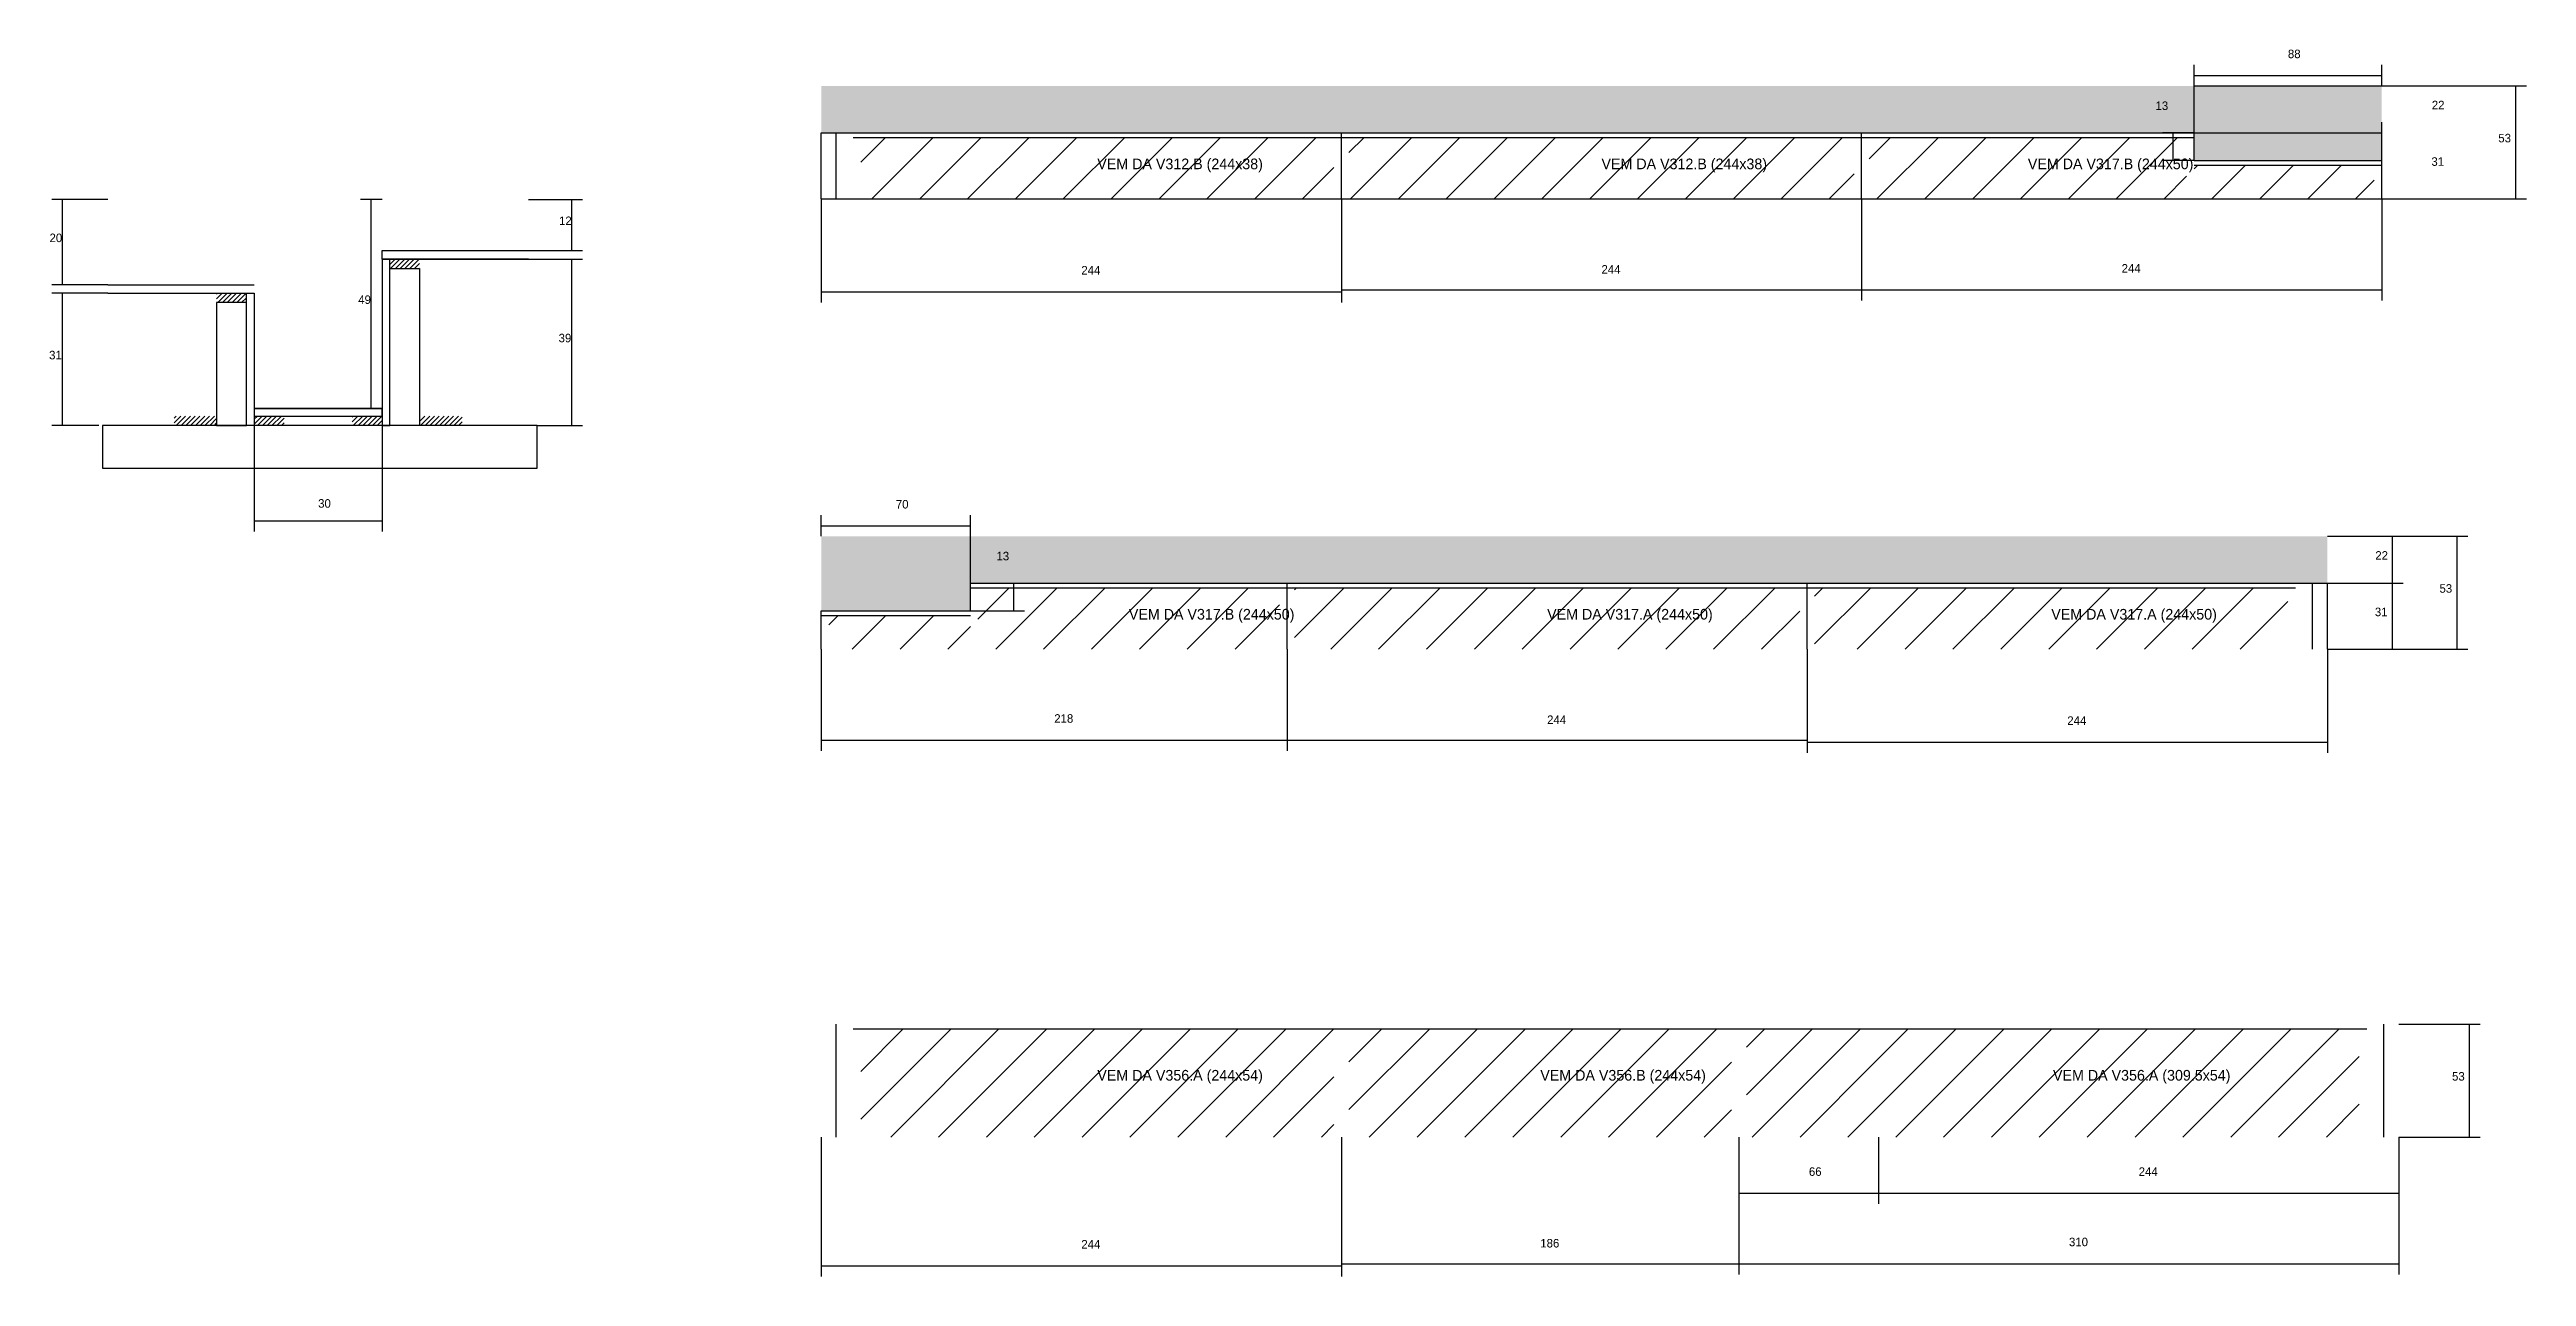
# Model space of a CAD drawing. Header units: metres. Extents: x -2848 to 22762, y -49062 to 1016.
# Drawn here: x 6279 to 7441, y -46757 to -46181 of the extents above; entities that cross this region are included whole.
import ezdxf

# ---------------------------------------------------------------- set-up
doc = ezdxf.new("R2010")
doc.units = ezdxf.units.M
for name, color, linetype in [('COTA', 4, 'Continuous'), ('Hachura', 253, 'Continuous'), ('Madeira', 126, 'Continuous'), ('Painéis', 200, 'Continuous'), ('SARR_2.2x10', 40, 'Continuous'), ('SARR_2.2x7', 40, 'Continuous'), ('SARR_3.5x7', 81, 'Continuous'), ('Texto Seção', 7, 'Continuous')]:
    doc.layers.add(name, color=color, linetype=linetype)

msp = doc.modelspace()

# ---------------------------------------------------------------- texts
at = {"layer": 'COTA'}
for s, p in [('88', (7329, -46185.4)), ('13', (7266.9, -46209.7)), ('22', (7396.5, -46209.4)), ('31', (7396.3, -46235.9)), ('53', (7427.7, -46224.9)), ('12', (6518, -46263.7)), ('20', (6279, -46271.7)), ('244', (6763, -46286.9)), ('244', (7007, -46286.5)), ('244', (7251, -46286)), ('49', (6423.8, -46300.7)), ('31', (6278.8, -46326.7)), ('39', (6517.8, -46318.7)), ('30', (6405, -46396.3)), ('70', (6676, -46396.7)), ('13', (6723.2, -46421)), ('22', (7370, -46420.7)), ('53', (7400.1, -46436.2)), ('31', (7369.8, -46447.2)), ('218', (6750.3, -46497.2)), ('244', (6981.5, -46497.8)), ('244', (7225.5, -46498.2)), ('53', (7406, -46665.1)), ('66', (7104.3, -46709.8)), ('244', (7259, -46709.8)), ('244', (6763, -46743.9)), ('186', (6978.3, -46743.4)), ('310', (7226.3, -46742.8))]:
    msp.add_text(s, height=4, dxfattribs=at).set_placement(p)
at = {"layer": 'Texto Seção'}
for s, p in [('VEM DA V312.B^J(244x38)', (6770.5, -46237.5)), ('VEM DA V312.B^J(244x38)', (7007, -46237.5)), ('VEM DA V317.B^J(244x50)', (7207, -46237.5)), ('VEM DA V317.B^J(244x50)', (6785.3, -46448.8)), ('VEM DA V317.A^J(244x50)', (6981.5, -46448.8)), ('VEM DA V317.A^J(244x50)', (7218, -46448.8)), ('VEM DA V356.A^J(244x54)', (6770.5, -46665.1)), ('VEM DA V356.B^J(244x54)', (6978.3, -46665.1)), ('VEM DA V356.A^J(309.5x54)', (7218.8, -46665.1))]:
    msp.add_text(s, height=5, dxfattribs=at).set_placement(p)

# ---------------------------------------------------------------- hatches: boundary and pattern name
at = {"layer": 'COTA'}
h = msp.add_hatch(dxfattribs=at)
h.set_pattern_fill('AR-CONC', scale=0.03)
h.paths.add_polyline_path([(7373, -46233.4), (7373, -46198.4), (6641, -46198.4), (6641, -46220.4), (7285, -46220.4), (7285, -46233.4)])
h = msp.add_hatch(dxfattribs=at)
h.set_pattern_fill('AR-CONC', scale=0.03)
h.paths.add_polyline_path([(6711, -46444.7), (6711, -46431.7), (7347.5, -46431.7), (7347.5, -46409.7), (6641, -46409.7), (6641, -46444.7)])
at = {"layer": 'Hachura'}
h = msp.add_hatch(dxfattribs=at)
h.set_pattern_fill('ANSI31', scale=5)
h.paths.add_polyline_path([(6881.5, -46251.4), (6881.5, -46222.6), (6659.5, -46222.6), (6659.5, -46251.4)])
h = msp.add_hatch(dxfattribs=at)
h.set_pattern_fill('ANSI31', scale=5)
h.paths.add_polyline_path([(6888.5, -46222.6), (6888.5, -46251.4), (7125.5, -46251.4), (7125.5, -46222.6)])
h = msp.add_hatch(dxfattribs=at)
h.set_pattern_fill('ANSI31', scale=5)
h.paths.add_polyline_path([(7132.5, -46251.4), (7281.5, -46251.4), (7281.5, -46222.6), (7132.5, -46222.6)])
h = msp.add_hatch(dxfattribs=at)
h.set_pattern_fill('ANSI31', scale=5)
h.paths.add_polyline_path([(7285, -46235.6), (7285, -46251.4), (7369.5, -46251.4), (7369.5, -46235.6)])
h = msp.add_hatch(dxfattribs=at)
h.set_pattern_fill('ANSI31', scale=5)
h.paths.add_polyline_path([(6856, -46462.7), (6856, -46433.9), (6714.5, -46433.9), (6714.5, -46462.7)])
h = msp.add_hatch(dxfattribs=at)
h.set_pattern_fill('ANSI31', scale=5)
h.paths.add_polyline_path([(6863, -46433.9), (6863, -46462.7), (7100, -46462.7), (7100, -46433.9)])
h = msp.add_hatch(dxfattribs=at)
h.set_pattern_fill('ANSI31', scale=5)
h.paths.add_polyline_path([(7107, -46433.9), (7107, -46462.7), (7329, -46462.7), (7329, -46433.9)])
h = msp.add_hatch(dxfattribs=at)
h.set_pattern_fill('ANSI31', scale=5)
h.paths.add_polyline_path([(6711, -46462.7), (6711, -46446.9), (6644.5, -46446.9), (6644.5, -46462.7)])
h = msp.add_hatch(dxfattribs=at)
h.set_pattern_fill('ANSI31', scale=5)
h.paths.add_polyline_path([(6881.5, -46691.6), (6881.5, -46640.8), (6659.5, -46640.8), (6659.5, -46691.6)])
h = msp.add_hatch(dxfattribs=at)
h.set_pattern_fill('ANSI31', scale=5)
h.paths.add_polyline_path([(7068, -46691.6), (7068, -46640.8), (6888.5, -46640.8), (6888.5, -46691.6)])
h = msp.add_hatch(dxfattribs=at)
h.set_pattern_fill('ANSI31', scale=5)
h.paths.add_polyline_path([(7137, -46691.6), (7137, -46640.8), (7075, -46640.8), (7075, -46691.6)])
h = msp.add_hatch(dxfattribs=at)
h.set_pattern_fill('ANSI31', scale=5)
h.paths.add_polyline_path([(7137, -46691.6), (7362.5, -46691.6), (7362.5, -46640.8), (7137, -46640.8)])
at = {"layer": 'SARR_2.2x10'}
h = msp.add_hatch(dxfattribs=at)
h.set_pattern_fill('ANSI31', scale=0.5)
h.paths.add_polyline_path([(6337.4, -46353.3), (6337.4, -46357.7), (6357.4, -46357.7), (6357.4, -46353.3)])
h = msp.add_hatch(dxfattribs=at)
h.set_pattern_fill('ANSI31', scale=0.5)
h.paths.add_polyline_path([(6452.6, -46353.3), (6452.6, -46357.7), (6472.6, -46357.7), (6472.6, -46353.3)])
at = {"layer": 'SARR_2.2x7'}
h = msp.add_hatch(dxfattribs=at)
h.set_pattern_fill('ANSI31', scale=0.5)
h.paths.add_polyline_path([(6438.6, -46279.7), (6438.6, -46284.1), (6452.6, -46284.1), (6452.6, -46279.7)])
h = msp.add_hatch(dxfattribs=at)
h.set_pattern_fill('ANSI31', scale=0.5)
h.paths.add_polyline_path([(6371.4, -46295.7), (6371.4, -46300.1), (6357.4, -46300.1), (6357.4, -46295.7)])
h = msp.add_hatch(dxfattribs=at)
h.set_pattern_fill('ANSI31', scale=0.5)
h.paths.add_polyline_path([(6389, -46357.7), (6389, -46353.3), (6389, -46353.3), (6375, -46353.3), (6375, -46353.3), (6375, -46357.7), (6375, -46357.7), (6389, -46357.7)])
h = msp.add_hatch(dxfattribs=at)
h.set_pattern_fill('ANSI31', scale=0.5)
h.paths.add_polyline_path([(6421, -46357.7), (6421, -46353.3), (6421, -46353.3), (6435, -46353.3), (6435, -46353.3), (6435, -46357.7), (6435, -46357.7), (6421, -46357.7)])

# ---------------------------------------------------------------- linework, layer by layer
at = {"layer": 'COTA'}
for p, q in [((7285, -46220.4), (7285, -46188.5)), ((7285, -46220.4), (7285, -46193.4)), ((7285, -46193.5), (7373, -46193.5)), ((7373, -46198.4), (7373, -46188.5)), ((7373, -46198.4), (7373, -46193.4)), ((7285, -46198.4), (7373, -46198.4)), ((7373, -46198.4), (7440.9, -46198.4)), ((7435.9, -46251.4), (7435.9, -46198.4)), ((7285, -46220.4), (7285, -46215.4)), ((7373, -46251.4), (7373, -46215.4)), ((7285, -46220.4), (7270.1, -46220.4)), ((7275.1, -46233.4), (7275.1, -46220.4)), ((7285, -46220.4), (7373, -46220.4)), ((7285, -46233.4), (7270.1, -46233.4)), ((6306.3, -46251.7), (6280.1, -46251.7)), ((6285.1, -46291.7), (6285.1, -46251.7)), ((6435, -46251.7), (6424.9, -46251.7)), ((6429.9, -46349.7), (6429.9, -46251.7)), ((6503.7, -46251.7), (6529, -46251.7)), ((6524, -46275.7), (6524, -46251.7)), ((6641, -46251.4), (6641, -46300)), ((6885, -46251.4), (6885, -46299.1)), ((6885, -46251.4), (6885, -46300)), ((7129, -46251.4), (7129, -46299.1)), ((7129, -46251.4), (7129, -46299.1)), ((7373, -46251.4), (7373, -46299.1)), ((7373, -46251.4), (7440.9, -46251.4)), ((6503.7, -46275.7), (6529, -46275.7)), ((6503.7, -46279.7), (6529, -46279.7)), ((6524, -46357.7), (6524, -46279.7)), ((6306.3, -46291.7), (6280.1, -46291.7)), ((6306.3, -46295.7), (6280.1, -46295.7)), ((6285.1, -46357.7), (6285.1, -46295.7)), ((6641, -46295), (6885, -46295)), ((6885, -46294.1), (7129, -46294.1)), ((7129, -46294.1), (7373, -46294.1)), ((6302.2, -46357.7), (6280.1, -46357.7)), ((6375, -46357.7), (6375, -46407.5)), ((6435, -46349.7), (6424.9, -46349.7)), ((6435, -46357.7), (6435, -46407.5)), ((6507.8, -46357.7), (6529, -46357.7)), ((6375, -46402.5), (6435, -46402.5)), ((6641, -46409.7), (6641, -46399.8)), ((6641, -46404.8), (6711, -46404.8)), ((6711, -46431.7), (6711, -46399.8)), ((7347.5, -46409.7), (7383, -46409.7)), ((7347.5, -46409.7), (7413.4, -46409.7)), ((7378, -46431.7), (7378, -46409.7)), ((7408.4, -46462.7), (7408.4, -46409.7)), ((6711, -46431.7), (6736.4, -46431.7)), ((6731.4, -46444.7), (6731.4, -46431.7)), ((7347.5, -46431.7), (7383, -46431.7)), ((7347.5, -46431.7), (7383, -46431.7)), ((7378, -46462.7), (7378, -46431.7)), ((6711, -46444.7), (6736.4, -46444.7)), ((6641, -46462.7), (6641, -46510.4)), ((6859.5, -46462.7), (6859.5, -46510.4)), ((6859.5, -46462.7), (6859.5, -46510.4)), ((7103.5, -46462.7), (7103.5, -46510.4)), ((7103.5, -46462.7), (7103.5, -46511.3)), ((7347.5, -46462.7), (7347.5, -46511.3)), ((7347.5, -46462.7), (7383, -46462.7)), ((7347.5, -46462.7), (7413.4, -46462.7)), ((6641, -46505.4), (6859.5, -46505.4)), ((6859.5, -46505.4), (7103.5, -46505.4)), ((7103.5, -46506.3), (7347.5, -46506.3)), ((7381, -46638.6), (7419.2, -46638.6)), ((7414.2, -46691.6), (7414.2, -46638.6)), ((6641, -46691.6), (6641, -46757)), ((6885, -46691.6), (6885, -46756.1)), ((6885, -46691.6), (6885, -46757)), ((7071.5, -46691.6), (7071.5, -46756.1)), ((7071.5, -46691.6), (7071.5, -46756.1)), ((7071.5, -46691.6), (7071.5, -46722.9)), ((7137, -46691.6), (7137, -46722.9)), ((7137, -46691.6), (7137, -46722.9)), ((7381, -46691.6), (7381, -46756.1)), ((7381, -46691.6), (7419.2, -46691.6)), ((7381, -46691.6), (7381, -46722.9)), ((7071.5, -46717.9), (7137, -46717.9)), ((7137, -46717.9), (7381, -46717.9)), ((6641, -46752), (6885, -46752)), ((6885, -46751.1), (7071.5, -46751.1)), ((7071.5, -46751.1), (7381, -46751.1))]:
    msp.add_line(p, q, dxfattribs=at)
at = {"layer": 'Madeira'}
msp.add_lwpolyline([(6303.9, -46377.7), (6507.8, -46377.7), (6507.8, -46357.7), (6303.9, -46357.7)], close=True, dxfattribs=at)
at = {"layer": 'Painéis'}
for p, q in [((6641, -46220.4), (7285, -46220.4)), ((6641, -46251.4), (6641, -46220.4)), ((6885, -46251.4), (6885, -46220.4)), ((7129, -46251.4), (7129, -46220.4)), ((7285, -46233.4), (7285, -46220.4)), ((7285, -46233.4), (7373, -46233.4)), ((7373, -46251.4), (7373, -46233.4)), ((6641, -46251.4), (7373, -46251.4)), ((6435, -46275.7), (6503.7, -46275.7)), ((6435, -46279.7), (6503.7, -46279.7)), ((6306.3, -46291.7), (6375, -46291.7)), ((6306.3, -46295.7), (6375, -46295.7)), ((6375, -46349.7), (6435, -46349.7)), ((6375, -46353.3), (6435, -46353.3)), ((6711, -46431.7), (7347.5, -46431.7)), ((6711, -46444.7), (6711, -46431.7)), ((6859.5, -46462.7), (6859.5, -46431.7)), ((7103.5, -46462.7), (7103.5, -46431.7)), ((7347.5, -46462.7), (7347.5, -46431.7)), ((6641, -46444.7), (6711, -46444.7)), ((6641, -46462.7), (6641, -46444.7))]:
    msp.add_line(p, q, dxfattribs=at)
msp.add_lwpolyline([(6503.7, -46279.7), (6435, -46279.7), (6435, -46275.7), (6503.7, -46275.7)], dxfattribs=at)
for points in [[(6438.6, -46357.7), (6438.6, -46279.7), (6435, -46279.7), (6435, -46357.7)], [(6371.4, -46357.7), (6371.4, -46295.7), (6375, -46295.7), (6375, -46357.7)], [(6435, -46349.7), (6375, -46349.7), (6375, -46353.3), (6435, -46353.3)]]:
    msp.add_lwpolyline(points, close=True, dxfattribs=at)
at = {"layer": 'SARR_2.2x7'}
for p, q in [((6648, -46251.4), (6648, -46220.4)), ((6656, -46222.6), (6885, -46222.6)), ((6885, -46222.6), (7129, -46222.6)), ((7129, -46222.6), (7285, -46222.6)), ((7285, -46235.6), (7373, -46235.6)), ((6711, -46433.9), (6859.5, -46433.9)), ((6859.5, -46433.9), (7103.5, -46433.9)), ((7103.5, -46433.9), (7332.5, -46433.9)), ((7340.5, -46462.7), (7340.5, -46431.7)), ((6641, -46446.9), (6711, -46446.9)), ((6648, -46691.6), (6648, -46638.6)), ((6656, -46640.8), (6885, -46640.8)), ((6885, -46640.8), (7071.5, -46640.8)), ((7071.5, -46640.8), (7366, -46640.8)), ((7374, -46691.6), (7374, -46638.6))]:
    msp.add_line(p, q, dxfattribs=at)
at = {"layer": 'SARR_3.5x7'}
for points in [[(6438.6, -46284.1), (6452.6, -46284.1), (6452.6, -46357.7), (6438.6, -46357.7)], [(6371.4, -46300.1), (6357.4, -46300.1), (6357.4, -46357.7), (6371.4, -46357.7)]]:
    msp.add_lwpolyline(points, close=True, dxfattribs=at)

msp.set_redraw_order([(e.dxf.handle, doc.entitydb.next_handle()) for e in msp.query("TEXT MTEXT ATTDEF DIMENSION ARC_DIMENSION")])  # texts and dimensions are drawn at this point

doc.saveas('drawing.dxf')
